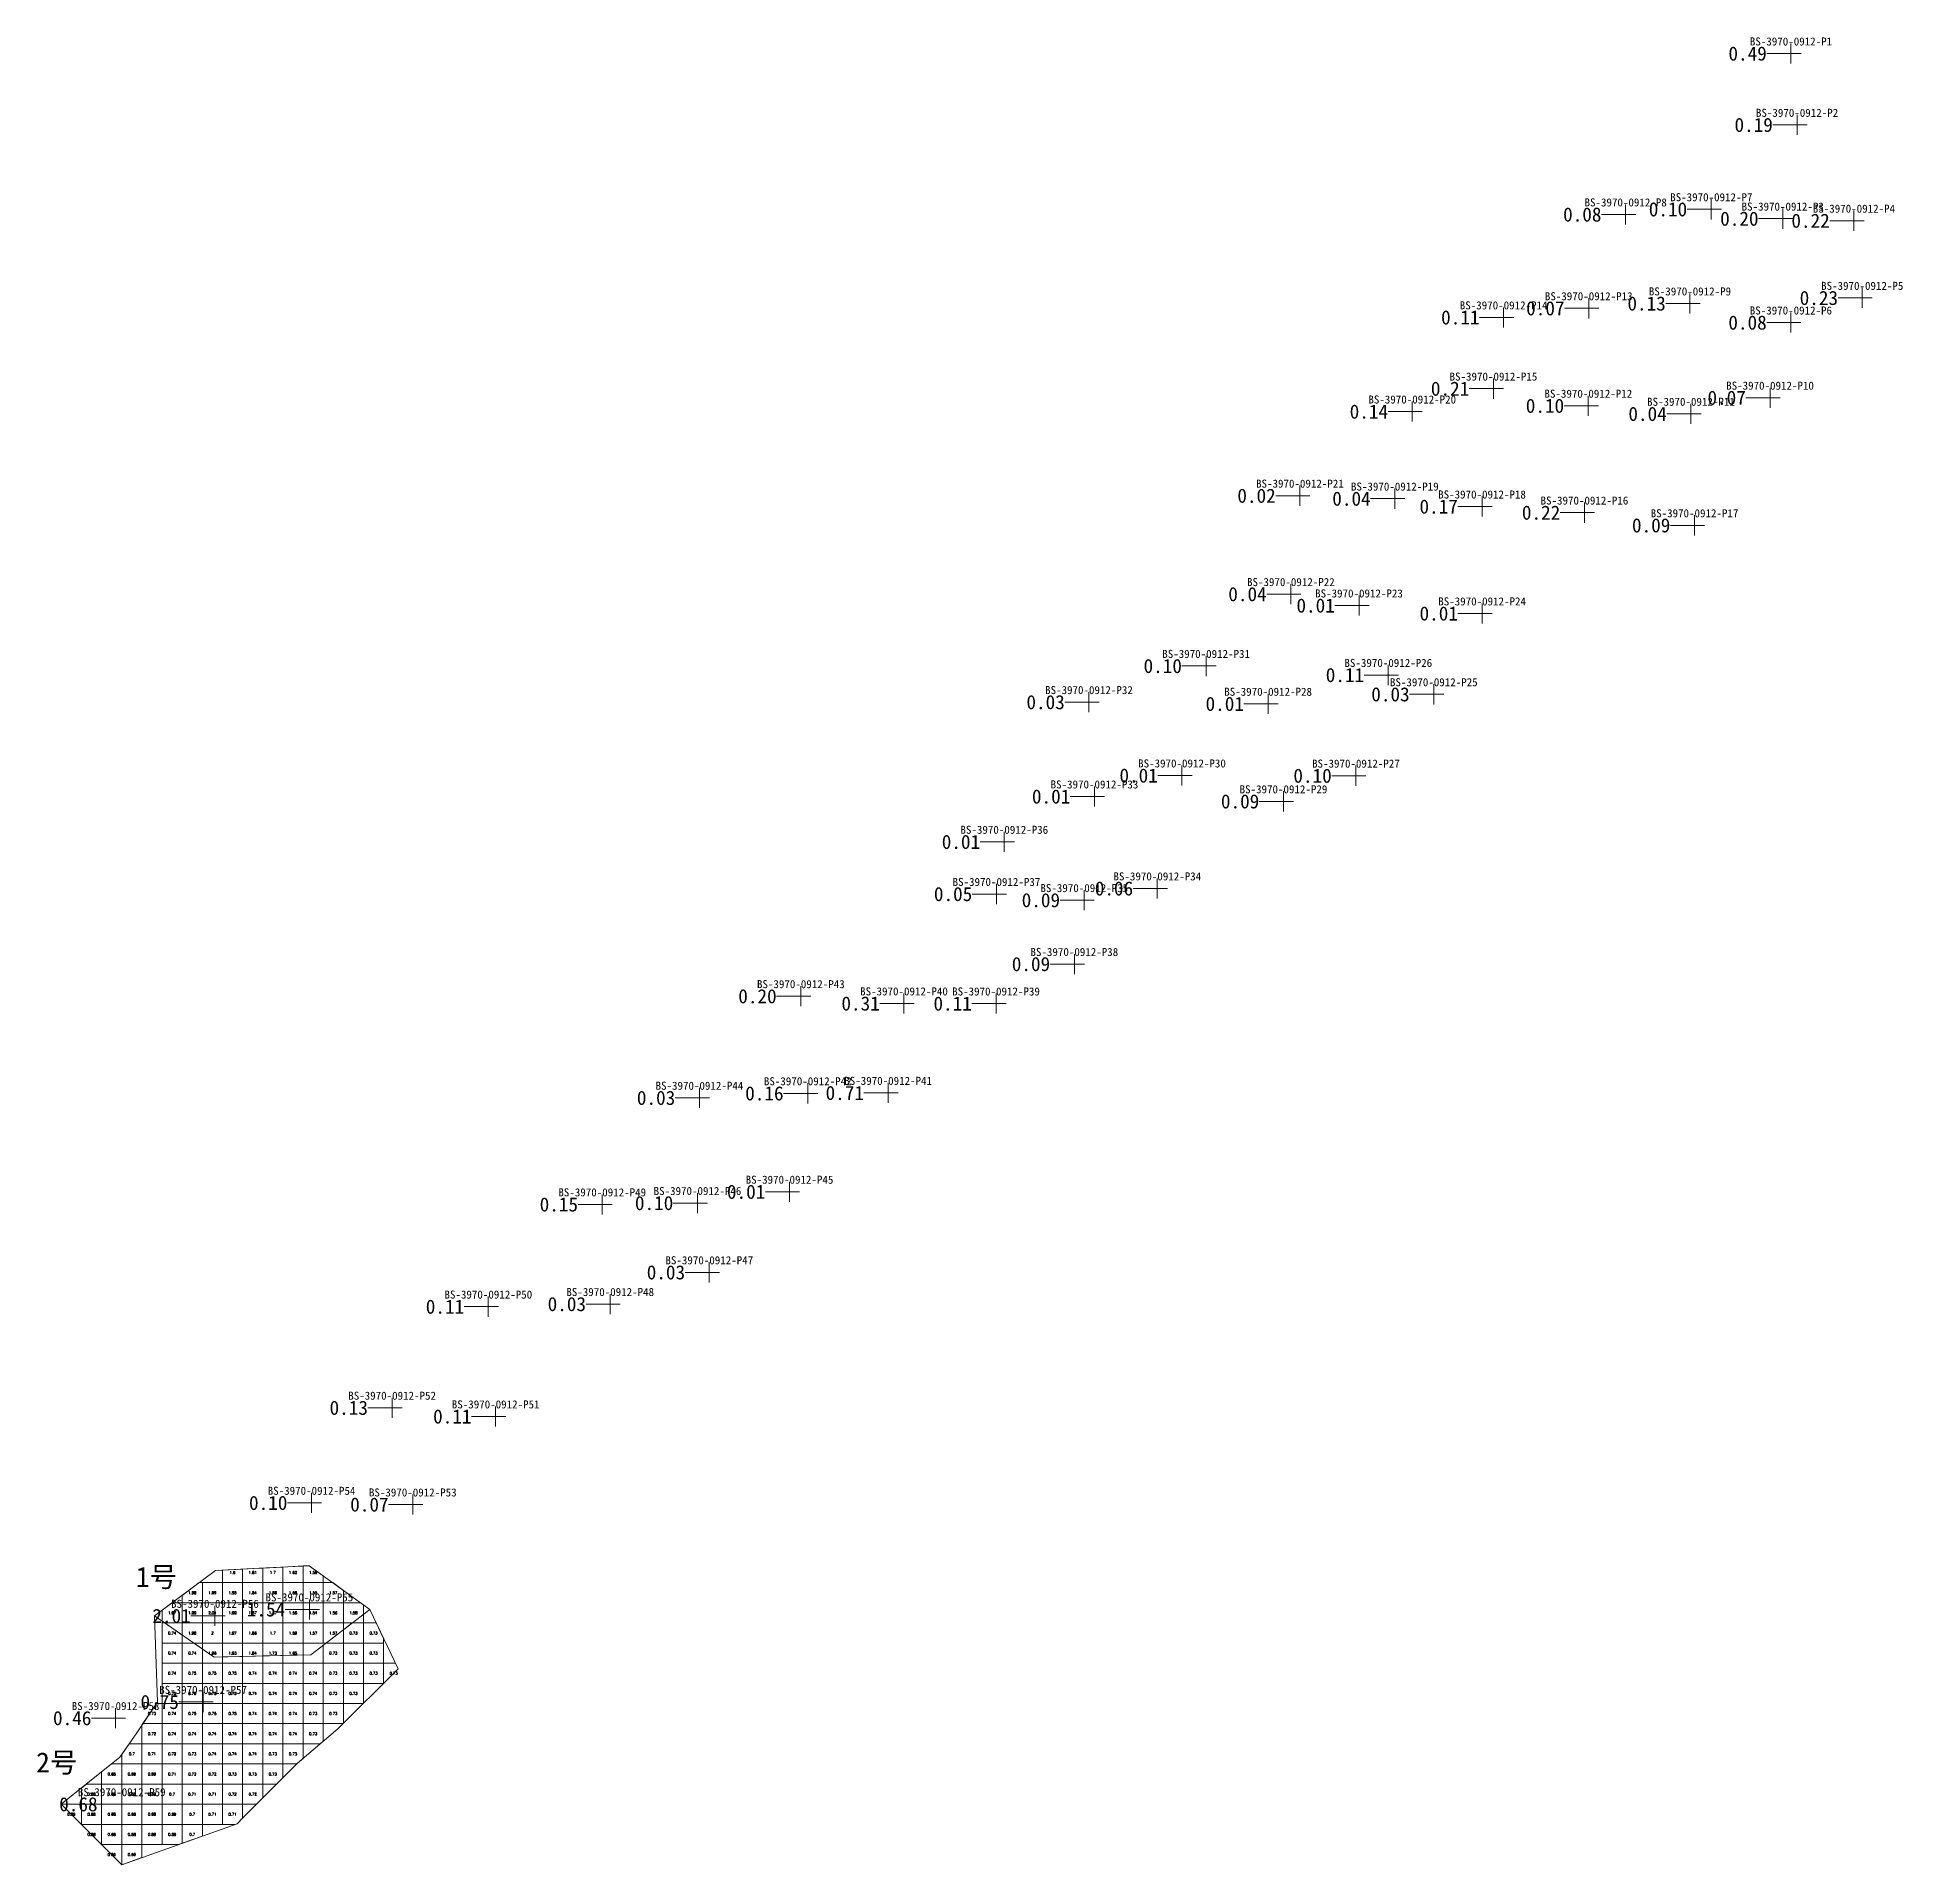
# Model space of a CAD drawing. Header units: inches. Extents: x 469921.8 to 470014.4, y 4349733.1 to 4349823.9.
import ezdxf
from ezdxf.enums import TextEntityAlignment as Align

# ---------------------------------------------------------------- set-up
doc = ezdxf.new("R2010")
doc.units = ezdxf.units.IN
doc.header["$MEASUREMENT"] = 0
for name, color, linetype, lineweight in [('0.500-1.000', 7, 'Continuous', 0), ('1.500-3.000', 7, 'Continuous', 0), ('孔口文字', 7, 'Continuous', 0), ('点', 7, 'Continuous', 0), ('爆区方格网', 7, 'Continuous', 0), ('线条', 7, 'Continuous', 0), ('钻孔', 7, 'Continuous', 0)]:
    doc.layers.add(name, color=color, linetype=linetype, lineweight=lineweight)
doc.styles.add('3dmine_textStyle_1', font='txt.shx', dxfattribs={"height": 1, "bigfont": 'gbcbig.shx'})
doc.styles.add('3dmine_textStyle_2', font='宋体.ttf', dxfattribs={"height": 1})
doc.styles.add('3dmine_textStyle_3', font='simsunb.ttf', dxfattribs={"height": 1})

msp = doc.modelspace()

# ---------------------------------------------------------------- hatches: boundary and pattern name
at = {"layer": '钻孔', "linetype": 'Continuous', "lineweight": 0, "true_color": 0x808080, "extrusion": (0, 1, 0)}
for points in [[(-470009.814, 3960.099), (-470008.814, 3960.099), (-470008.814, 3968.099), (-470009.814, 3968.099)], [(-470010.115, 3959.827), (-470009.115, 3959.827), (-470009.115, 3968.827), (-470010.115, 3968.827)], [(-470005.86, 3960.343), (-470004.86, 3960.343), (-470004.86, 3969.343), (-470005.86, 3969.343)], [(-470001.608, 3960.451), (-470000.608, 3960.451), (-470000.608, 3969.451), (-470001.608, 3969.451)], [(-470009.404, 3960.321), (-470008.404, 3960.321), (-470008.404, 3969.321), (-470009.404, 3969.321)], [(-470012.938, 3960.183), (-470011.938, 3960.183), (-470011.938, 3969.183), (-470012.938, 3969.183)], [(-470004.8, 3960.217), (-470003.8, 3960.217), (-470003.8, 3970.217), (-470004.8, 3970.217)], [(-470013.35, 3959.715), (-470012.35, 3959.715), (-470012.35, 3969.715), (-470013.35, 3969.715)], [(-469995.552, 3959.604), (-469994.552, 3959.604), (-469994.552, 3970.604), (-469995.552, 3970.604)], [(-469999.774, 3960.389), (-469998.774, 3960.389), (-469998.774, 3970.389), (-469999.774, 3970.389)], [(-470009.809, 3960.155), (-470008.809, 3960.155), (-470008.809, 3970.155), (-470009.809, 3970.155)], [(-469995.045, 3959.993), (-469994.045, 3959.993), (-469994.045, 3970.993), (-469995.045, 3970.993)], [(-469991.015, 3959.626), (-469990.015, 3959.626), (-469990.015, 3971.626), (-469991.015, 3971.626)], [(-469999.755, 3959.975), (-469998.755, 3959.975), (-469998.755, 3970.975), (-469999.755, 3970.975)], [(-470004.848, 3959.918), (-470003.848, 3959.918), (-470003.848, 3970.918), (-470004.848, 3970.918)], [(-470008.774, 3959.851), (-470007.774, 3959.851), (-470007.774, 3970.851), (-470008.774, 3970.851)], [(-469985.44, 3959.863), (-469984.44, 3959.863), (-469984.44, 3971.863), (-469985.44, 3971.863)], [(-469990.151, 3959.692), (-469989.151, 3959.692), (-469989.151, 3971.692), (-469990.151, 3971.692)], [(-469994.479, 3960.493), (-469993.479, 3960.493), (-469993.479, 3971.493), (-469994.479, 3971.493)], [(-469999.562, 3960.367), (-469998.562, 3960.367), (-469998.562, 3971.367), (-469999.562, 3971.367)], [(-470005.026, 3960.131), (-470004.026, 3960.131), (-470004.026, 3971.131), (-470005.026, 3971.131)], [(-469984.991, 3960.186), (-469983.991, 3960.186), (-469983.991, 3972.186), (-469984.991, 3972.186)], [(-469988.373, 3960.109), (-469987.373, 3960.109), (-469987.373, 3972.109), (-469988.373, 3972.109)], [(-469994.483, 3959.716), (-469993.483, 3959.716), (-469993.483, 3971.716), (-469994.483, 3971.716)], [(-469980.785, 3959.604), (-469979.785, 3959.604), (-469979.785, 3972.604), (-469980.785, 3972.604)], [(-469989.827, 3959.899), (-469988.827, 3959.899), (-469988.827, 3971.899), (-469989.827, 3971.899)], [(-469992.086, 3959.692), (-469991.086, 3959.692), (-469991.086, 3971.692), (-469992.086, 3971.692)], [(-469974.97, 3960.276), (-469973.97, 3960.276), (-469973.97, 3972.276), (-469974.97, 3972.276)], [(-469983.862, 3960.087), (-469982.862, 3960.087), (-469982.862, 3972.087), (-469983.862, 3972.087)], [(-469979.587, 3960.284), (-469978.587, 3960.284), (-469978.587, 3972.284), (-469979.587, 3972.284)], [(-469988.22, 3959.917), (-469987.22, 3959.917), (-469987.22, 3971.917), (-469988.22, 3971.917)], [(-469975.244, 3959.614), (-469974.244, 3959.614), (-469974.244, 3972.614), (-469975.244, 3972.614)], [(-469984.624, 3960.222), (-469983.624, 3960.222), (-469983.624, 3972.222), (-469984.624, 3972.222)], [(-469970.768, 3959.538), (-469969.768, 3959.538), (-469969.768, 3972.538), (-469970.768, 3972.538)], [(-469970.378, 3959.548), (-469969.378, 3959.548), (-469969.378, 3972.548), (-469970.378, 3972.548)], [(-469974.736, 3959.622), (-469973.736, 3959.622), (-469973.736, 3972.622), (-469974.736, 3972.622)], [(-469978.363, 3960.289), (-469977.363, 3960.289), (-469977.363, 3972.289), (-469978.363, 3972.289)], [(-469974.244, 3960.402), (-469973.244, 3960.402), (-469973.244, 3972.402), (-469974.244, 3972.402)], [(-469960.669, 3959.651), (-469959.669, 3959.651), (-469959.669, 3972.651), (-469960.669, 3972.651)], [(-469965.788, 3959.564), (-469964.788, 3959.564), (-469964.788, 3972.564), (-469965.788, 3972.564)], [(-469970.356, 3959.614), (-469969.356, 3959.614), (-469969.356, 3972.614), (-469970.356, 3972.614)], [(-469955.636, 3960.42), (-469954.636, 3960.42), (-469954.636, 3972.42), (-469955.636, 3972.42)], [(-469961.012, 3959.847), (-469960.012, 3959.847), (-469960.012, 3972.847), (-469961.012, 3972.847)], [(-469960.107, 3960.409), (-469959.107, 3960.409), (-469959.107, 3972.409), (-469960.107, 3972.409)], [(-469950.811, 3960.275), (-469949.811, 3960.275), (-469949.811, 3972.275), (-469950.811, 3972.275)], [(-469955.539, 3960.302), (-469954.539, 3960.302), (-469954.539, 3972.302), (-469955.539, 3972.302)], [(-469956.125, 3960.334), (-469955.125, 3960.334), (-469955.125, 3972.334), (-469956.125, 3972.334)], [(-469945.158, 3959.994), (-469944.158, 3959.994), (-469944.158, 3971.994), (-469945.158, 3971.994)], [(-469951.207, 3960.082), (-469950.207, 3960.082), (-469950.207, 3972.082), (-469951.207, 3972.082)], [(-469940.383, 3960.171), (-469939.383, 3960.171), (-469939.383, 3972.171), (-469940.383, 3972.171)], [(-469945.522, 3959.911), (-469944.522, 3959.911), (-469944.522, 3971.911), (-469945.522, 3971.911)], [(-469936.385, 3960.132), (-469935.385, 3960.132), (-469935.385, 3972.132), (-469936.385, 3972.132)], [(-469941.408, 3960.021), (-469940.408, 3960.021), (-469940.408, 3972.021), (-469941.408, 3972.021)], [(-469926.656, 3959.888), (-469925.656, 3959.888), (-469925.656, 3971.888), (-469926.656, 3971.888)]]:
    msp.add_hatch(color=8, dxfattribs=at).paths.add_polyline_path(points, flags=0)
at = {"layer": '钻孔', "linetype": 'Continuous', "lineweight": 0, "true_color": 0x00ffff, "extrusion": (0, 1, 0)}
for points in [[(-469965.003, 3959.657), (-469964.003, 3959.657), (-469964.003, 3972.657), (-469965.003, 3972.657)], [(-469931, 3959.611), (-469930, 3959.611), (-469930, 3971.611), (-469931, 3971.611)], [(-469926.962, 3959.754), (-469925.962, 3959.754), (-469925.962, 3971.754), (-469926.962, 3971.754)]]:
    msp.add_hatch(color=4, dxfattribs=at).paths.add_polyline_path(points, flags=0)
at = {"layer": '钻孔', "linetype": 'Continuous', "lineweight": 0, "true_color": 0xff0000, "extrusion": (0, 1, 0)}
for points in [[(-469936.275, 3960.099), (-469935.275, 3960.099), (-469935.275, 3972.099), (-469936.275, 3972.099)], [(-469931.588, 3959.98), (-469930.588, 3959.98), (-469930.588, 3971.98), (-469931.588, 3971.98)]]:
    msp.add_hatch(color=1, dxfattribs=at).paths.add_polyline_path(points, flags=0)

# ---------------------------------------------------------------- linework, layer by layer
at = {"layer": '0.500-1.000', "color": 4, "linetype": 'Continuous', "lineweight": 0, "true_color": 0x00ffff}
msp.add_lwpolyline([(469939.684, 4349742.861), (469936.684, 4349739.891), (469934.683, 4349738.179), (469931.996, 4349735.492), (469931.684, 4349735.18), (469925.962, 4349733.145), (469922.962, 4349736.145), (469925.874, 4349738.479), (469926.705, 4349739.699), (469927.738, 4349741.214), (469927.588, 4349745.496), (469930.554, 4349743.449), (469935.352, 4349743.564), (469938.275, 4349745.818), (469939.684, 4349742.861)], dxfattribs=at)
at = {"layer": '1.500-3.000', "color": 1, "linetype": 'Continuous', "lineweight": 0, "true_color": 0xff0000}
msp.add_lwpolyline([(469938.275, 4349745.818), (469935.352, 4349743.564), (469933.079, 4349743.51), (469930.554, 4349743.449), (469927.588, 4349745.496), (469930.619, 4349747.744), (469932.78, 4349747.858), (469935.26, 4349747.989), (469938.275, 4349745.818)], dxfattribs=at)
at = {"layer": '点', "color": 138, "linetype": 'Continuous', "lineweight": 0, "true_color": 0x004c4c}
for points, elevation in [([(470009.314, 4349823.057), (470008.314, 4349823.057)], 3968.099), ([(470008.814, 4349822.557), (470008.814, 4349823.557)], 3968.099), ([(470009.115, 4349819.015), (470009.115, 4349820.015)], 3968.827), ([(470009.615, 4349819.515), (470008.615, 4349819.515)], 3968.827), ([(470000.608, 4349814.567), (470000.608, 4349815.567)], 3969.451), ([(470005.36, 4349815.325), (470004.36, 4349815.325)], 3969.343), ([(470004.86, 4349814.825), (470004.86, 4349815.825)], 3969.343), ([(470008.404, 4349814.36), (470008.404, 4349815.36)], 3969.321), ([(470011.938, 4349814.257), (470011.938, 4349815.257)], 3969.183), ([(470001.108, 4349815.067), (470000.108, 4349815.067)], 3969.451), ([(470008.904, 4349814.86), (470007.904, 4349814.86)], 3969.321), ([(470012.438, 4349814.757), (470011.438, 4349814.757)], 3969.183), ([(469998.774, 4349809.91), (469998.774, 4349810.91)], 3970.389), ([(470004.3, 4349810.649), (470003.3, 4349810.649)], 3970.217), ([(470003.8, 4349810.149), (470003.8, 4349811.149)], 3970.217), ([(470012.85, 4349810.925), (470011.85, 4349810.925)], 3969.715), ([(470012.35, 4349810.425), (470012.35, 4349811.425)], 3969.715), ([(469995.052, 4349809.957), (469994.052, 4349809.957)], 3970.604), ([(469994.552, 4349809.457), (469994.552, 4349810.457)], 3970.604), ([(469999.274, 4349810.41), (469998.274, 4349810.41)], 3970.389), ([(470009.309, 4349809.702), (470008.309, 4349809.702)], 3970.155), ([(470008.809, 4349809.202), (470008.809, 4349810.202)], 3970.155), ([(469994.045, 4349805.921), (469994.045, 4349806.921)], 3970.993), ([(469994.545, 4349806.421), (469993.545, 4349806.421)], 3970.993), ([(469998.755, 4349805.071), (469998.755, 4349806.071)], 3970.975), ([(470007.774, 4349805.47), (470007.774, 4349806.47)], 3970.851), ([(469990.515, 4349805.283), (469989.515, 4349805.283)], 3971.626), ([(469990.015, 4349804.783), (469990.015, 4349805.783)], 3971.626), ([(469999.255, 4349805.571), (469998.255, 4349805.571)], 3970.975), ([(470004.348, 4349805.17), (470003.348, 4349805.17)], 3970.918), ([(470003.848, 4349804.67), (470003.848, 4349805.67)], 3970.918), ([(470008.274, 4349805.97), (470007.274, 4349805.97)], 3970.851), ([(469984.44, 4349800.606), (469984.44, 4349801.606)], 3971.863), ([(469989.151, 4349800.46), (469989.151, 4349801.46)], 3971.692), ([(469984.94, 4349801.106), (469983.94, 4349801.106)], 3971.863), ([(469989.651, 4349800.96), (469988.651, 4349800.96)], 3971.692), ([(469993.979, 4349800.567), (469992.979, 4349800.567)], 3971.493), ([(469993.479, 4349800.067), (469993.479, 4349801.067)], 3971.493), ([(469998.562, 4349799.767), (469998.562, 4349800.767)], 3971.367), ([(469999.062, 4349800.267), (469998.062, 4349800.267)], 3971.367), ([(470004.526, 4349799.635), (470003.526, 4349799.635)], 3971.131), ([(470004.026, 4349799.135), (470004.026, 4349800.135)], 3971.131), ([(469984.491, 4349796.22), (469983.491, 4349796.22)], 3972.186), ([(469983.991, 4349795.72), (469983.991, 4349796.72)], 3972.186), ([(469987.373, 4349795.155), (469987.373, 4349796.155)], 3972.109), ([(469987.873, 4349795.655), (469986.873, 4349795.655)], 3972.109), ([(469993.983, 4349795.26), (469992.983, 4349795.26)], 3971.716), ([(469993.483, 4349794.76), (469993.483, 4349795.76)], 3971.716), ([(469979.785, 4349792.153), (469979.785, 4349793.153)], 3972.604), ([(469980.285, 4349792.653), (469979.285, 4349792.653)], 3972.604), ([(469989.327, 4349792.205), (469988.327, 4349792.205)], 3971.899), ([(469988.827, 4349791.705), (469988.827, 4349792.705)], 3971.899), ([(469973.97, 4349790.358), (469973.97, 4349791.358)], 3972.276), ([(469982.862, 4349790.274), (469982.862, 4349791.274)], 3972.087), ([(469991.586, 4349791.247), (469990.586, 4349791.247)], 3971.692), ([(469991.086, 4349790.747), (469991.086, 4349791.747)], 3971.692), ([(469974.47, 4349790.858), (469973.47, 4349790.858)], 3972.276), ([(469983.362, 4349790.774), (469982.362, 4349790.774)], 3972.087), ([(469978.587, 4349786.716), (469978.587, 4349787.716)], 3972.284), ([(469987.22, 4349786.707), (469987.22, 4349787.707)], 3971.917), ([(469974.244, 4349785.673), (469974.244, 4349786.673)], 3972.614), ([(469979.087, 4349787.216), (469978.087, 4349787.216)], 3972.284), ([(469987.72, 4349787.207), (469986.72, 4349787.207)], 3971.917), ([(469974.744, 4349786.173), (469973.744, 4349786.173)], 3972.614), ([(469984.124, 4349785.932), (469983.124, 4349785.932)], 3972.222), ([(469983.624, 4349785.432), (469983.624, 4349786.432)], 3972.222), ([(469970.268, 4349783.922), (469969.268, 4349783.922)], 3972.538), ([(469969.768, 4349783.422), (469969.768, 4349784.422)], 3972.538), ([(469977.363, 4349781.11), (469977.363, 4349782.11)], 3972.289), ([(469969.878, 4349781.332), (469968.878, 4349781.332)], 3972.548), ([(469969.378, 4349780.832), (469969.378, 4349781.832)], 3972.548), ([(469974.236, 4349781.028), (469973.236, 4349781.028)], 3972.622), ([(469973.736, 4349780.528), (469973.736, 4349781.528)], 3972.622), ([(469977.863, 4349781.61), (469976.863, 4349781.61)], 3972.289), ([(469973.244, 4349777.355), (469973.244, 4349778.355)], 3972.402), ([(469973.744, 4349777.855), (469972.744, 4349777.855)], 3972.402), ([(469959.669, 4349775.759), (469959.669, 4349776.759)], 3972.651), ([(469964.788, 4349775.399), (469964.788, 4349776.399)], 3972.564), ([(469969.356, 4349775.395), (469969.356, 4349776.395)], 3972.614), ([(469960.169, 4349776.259), (469959.169, 4349776.259)], 3972.651), ([(469965.288, 4349775.899), (469964.288, 4349775.899)], 3972.564), ([(469969.856, 4349775.895), (469968.856, 4349775.895)], 3972.614), ([(469960.012, 4349770.938), (469960.012, 4349771.938)], 3972.847), ([(469964.003, 4349770.959), (469964.003, 4349771.959)], 3972.657), ([(469955.136, 4349771.215), (469954.136, 4349771.215)], 3972.42), ([(469954.636, 4349770.715), (469954.636, 4349771.715)], 3972.42), ([(469960.512, 4349771.438), (469959.512, 4349771.438)], 3972.847), ([(469964.503, 4349771.459), (469963.503, 4349771.459)], 3972.657), ([(469949.811, 4349765.423), (469949.811, 4349766.423)], 3972.275), ([(469954.539, 4349765.49), (469954.539, 4349766.49)], 3972.302), ([(469959.607, 4349766.551), (469958.607, 4349766.551)], 3972.409), ([(469959.107, 4349766.051), (469959.107, 4349767.051)], 3972.409), ([(469950.311, 4349765.923), (469949.311, 4349765.923)], 3972.275), ([(469955.039, 4349765.99), (469954.039, 4349765.99)], 3972.302), ([(469955.625, 4349762.551), (469954.625, 4349762.551)], 3972.334), ([(469955.125, 4349762.051), (469955.125, 4349763.051)], 3972.334), ([(469944.658, 4349760.848), (469943.658, 4349760.848)], 3971.994), ([(469944.158, 4349760.348), (469944.158, 4349761.348)], 3971.994), ([(469950.707, 4349760.976), (469949.707, 4349760.976)], 3972.082), ([(469950.207, 4349760.476), (469950.207, 4349761.476)], 3972.082), ([(469939.383, 4349755.328), (469939.383, 4349756.328)], 3972.171), ([(469939.883, 4349755.828), (469938.883, 4349755.828)], 3972.171), ([(469945.022, 4349755.397), (469944.022, 4349755.397)], 3971.911), ([(469944.522, 4349754.897), (469944.522, 4349755.897)], 3971.911), ([(469935.385, 4349750.607), (469935.385, 4349751.607)], 3972.132), ([(469940.408, 4349750.525), (469940.408, 4349751.525)], 3972.021), ([(469935.885, 4349751.107), (469934.885, 4349751.107)], 3972.132), ([(469940.908, 4349751.025), (469939.908, 4349751.025)], 3972.021), ([(469930.588, 4349744.996), (469930.588, 4349745.996)], 3971.98), ([(469935.775, 4349745.818), (469934.775, 4349745.818)], 3972.099), ([(469935.275, 4349745.318), (469935.275, 4349746.318)], 3972.099), ([(469931.088, 4349745.496), (469930.088, 4349745.496)], 3971.98), ([(469930.5, 4349741.223), (469929.5, 4349741.223)], 3971.611), ([(469930, 4349740.723), (469930, 4349741.723)], 3971.611), ([(469926.156, 4349740.422), (469925.156, 4349740.422)], 3971.888), ([(469925.656, 4349739.922), (469925.656, 4349740.922)], 3971.888), ([(469925.962, 4349735.645), (469925.962, 4349736.645)], 3971.754), ([(469926.462, 4349736.145), (469925.462, 4349736.145)], 3971.754)]:
    msp.add_lwpolyline(points, dxfattribs=dict(at, elevation=elevation))
at = {"layer": '爆区方格网', "color": 1, "linetype": 'Continuous', "lineweight": 0, "true_color": 0xff0000, "elevation": 3971.98}
for points in [[(469931.963, 4349747.146), (469930.963, 4349747.146), (469930.963, 4349747.762), (469931.963, 4349747.815), (469931.963, 4349747.146)], [(469932.963, 4349747.146), (469931.963, 4349747.146), (469931.963, 4349747.815), (469932.78, 4349747.858), (469932.963, 4349747.868), (469932.963, 4349747.146)], [(469933.963, 4349747.146), (469932.963, 4349747.146), (469932.963, 4349747.868), (469933.963, 4349747.921), (469933.963, 4349747.146)], [(469934.963, 4349747.146), (469933.963, 4349747.146), (469933.963, 4349747.921), (469934.963, 4349747.974), (469934.963, 4349747.146)], [(469935.963, 4349747.483), (469935.963, 4349747.146), (469934.963, 4349747.146), (469934.963, 4349747.974), (469935.26, 4349747.989), (469935.963, 4349747.483)], [(469929.963, 4349746.146), (469928.963, 4349746.146), (469928.963, 4349746.516), (469929.812, 4349747.146), (469929.963, 4349747.146), (469929.963, 4349746.146)], [(469930.963, 4349746.146), (469929.963, 4349746.146), (469929.963, 4349747.146), (469930.963, 4349747.146), (469930.963, 4349746.146)], [(469931.963, 4349746.146), (469930.963, 4349746.146), (469930.963, 4349747.146), (469931.963, 4349747.146), (469931.963, 4349746.146)], [(469932.963, 4349746.146), (469931.963, 4349746.146), (469931.963, 4349747.146), (469932.963, 4349747.146), (469932.963, 4349746.146)], [(469933.963, 4349746.146), (469932.963, 4349746.146), (469932.963, 4349747.146), (469933.963, 4349747.146), (469933.963, 4349746.146)], [(469934.963, 4349746.146), (469933.963, 4349746.146), (469933.963, 4349747.146), (469934.963, 4349747.146), (469934.963, 4349746.146)], [(469935.963, 4349746.146), (469934.963, 4349746.146), (469934.963, 4349747.146), (469935.963, 4349747.146), (469935.963, 4349746.146)], [(469936.963, 4349746.763), (469936.963, 4349746.146), (469935.963, 4349746.146), (469935.963, 4349747.146), (469936.432, 4349747.146), (469936.963, 4349746.763)], [(469928.963, 4349745.146), (469927.963, 4349745.146), (469927.963, 4349745.774), (469928.464, 4349746.146), (469928.963, 4349746.146), (469928.963, 4349745.146)], [(469929.963, 4349745.146), (469928.963, 4349745.146), (469928.963, 4349746.146), (469929.963, 4349746.146), (469929.963, 4349745.146)], [(469930.963, 4349745.146), (469929.963, 4349745.146), (469929.963, 4349746.146), (469930.963, 4349746.146), (469930.963, 4349745.146)], [(469931.963, 4349745.146), (469930.963, 4349745.146), (469930.963, 4349746.146), (469931.963, 4349746.146), (469931.963, 4349745.146)], [(469932.963, 4349745.146), (469931.963, 4349745.146), (469931.963, 4349746.146), (469932.963, 4349746.146), (469932.963, 4349745.146)], [(469933.963, 4349745.146), (469932.963, 4349745.146), (469932.963, 4349746.146), (469933.963, 4349746.146), (469933.963, 4349745.146)], [(469934.963, 4349745.146), (469933.963, 4349745.146), (469933.963, 4349746.146), (469934.963, 4349746.146), (469934.963, 4349745.146)], [(469935.963, 4349745.146), (469934.963, 4349745.146), (469934.963, 4349746.146), (469935.963, 4349746.146), (469935.963, 4349745.146)], [(469936.963, 4349745.146), (469935.963, 4349745.146), (469935.963, 4349746.146), (469936.963, 4349746.146), (469936.963, 4349745.146)], [(469937.963, 4349746.043), (469937.963, 4349745.146), (469936.963, 4349745.146), (469936.963, 4349746.146), (469937.821, 4349746.146), (469937.963, 4349746.043)], [(469929.963, 4349744.146), (469928.963, 4349744.146), (469928.963, 4349745.146), (469929.963, 4349745.146), (469929.963, 4349744.146)], [(469930.963, 4349744.146), (469929.963, 4349744.146), (469929.963, 4349745.146), (469930.963, 4349745.146), (469930.963, 4349744.146)], [(469931.963, 4349744.146), (469930.963, 4349744.146), (469930.963, 4349745.146), (469931.963, 4349745.146), (469931.963, 4349744.146)], [(469932.963, 4349744.146), (469931.963, 4349744.146), (469931.963, 4349745.146), (469932.963, 4349745.146), (469932.963, 4349744.146)], [(469933.963, 4349744.146), (469932.963, 4349744.146), (469932.963, 4349745.146), (469933.963, 4349745.146), (469933.963, 4349744.146)], [(469934.963, 4349744.146), (469933.963, 4349744.146), (469933.963, 4349745.146), (469934.963, 4349745.146), (469934.963, 4349744.146)], [(469935.963, 4349744.146), (469934.963, 4349744.146), (469934.963, 4349745.146), (469935.963, 4349745.146), (469935.963, 4349744.146)], [(469936.963, 4349744.146), (469935.963, 4349744.146), (469935.963, 4349745.146), (469936.963, 4349745.146), (469936.963, 4349744.146)], [(469930.963, 4349743.459), (469930.554, 4349743.449), (469930.466, 4349743.51), (469930.466, 4349743.51), (469930.554, 4349743.449), (469930.554, 4349743.449), (469930.554, 4349743.449), (469930.963, 4349743.459), (469930.963, 4349743.146), (469929.963, 4349743.146), (469929.963, 4349744.146), (469930.963, 4349744.146), (469930.963, 4349743.459)], [(469931.963, 4349743.483), (469930.963, 4349743.459), (469930.963, 4349744.146), (469931.963, 4349744.146), (469931.963, 4349743.483)], [(469932.963, 4349743.507), (469931.963, 4349743.483), (469931.963, 4349744.146), (469932.963, 4349744.146), (469932.963, 4349743.507)], [(469933.963, 4349743.531), (469933.079, 4349743.51), (469932.963, 4349743.507), (469932.963, 4349744.146), (469933.963, 4349744.146), (469933.963, 4349743.531)], [(469934.963, 4349743.555), (469933.963, 4349743.531), (469933.963, 4349744.146), (469934.963, 4349744.146), (469934.963, 4349743.555)], [(469931.963, 4349743.146), (469930.963, 4349743.146), (469930.963, 4349743.459), (469931.963, 4349743.483), (469931.963, 4349743.146)], [(469932.963, 4349743.146), (469931.963, 4349743.146), (469931.963, 4349743.483), (469932.963, 4349743.507), (469932.963, 4349743.146)], [(469933.963, 4349743.146), (469932.963, 4349743.146), (469932.963, 4349743.507), (469933.963, 4349743.531), (469933.963, 4349743.146)], [(469934.963, 4349743.146), (469933.963, 4349743.146), (469933.963, 4349743.531), (469934.963, 4349743.555), (469934.963, 4349743.146)]]:
    msp.add_lwpolyline(points, dxfattribs=at)
at = {"layer": '爆区方格网', "color": 4, "linetype": 'Continuous', "lineweight": 0, "true_color": 0x00ffff, "elevation": 3971.754}
for points in [[(469928.963, 4349744.547), (469928.963, 4349744.146), (469927.963, 4349744.146), (469927.963, 4349745.146), (469928.096, 4349745.146), (469928.963, 4349744.547)], [(469937.963, 4349744.146), (469936.963, 4349744.146), (469936.963, 4349744.807), (469937.403, 4349745.146), (469937.963, 4349745.146), (469937.963, 4349744.146)], [(469938.963, 4349744.374), (469938.963, 4349744.146), (469937.963, 4349744.146), (469937.963, 4349745.146), (469938.596, 4349745.146), (469938.963, 4349744.374)], [(469928.963, 4349743.146), (469927.963, 4349743.146), (469927.963, 4349744.146), (469928.963, 4349744.146), (469928.963, 4349743.146)], [(469929.963, 4349743.857), (469929.963, 4349743.146), (469928.963, 4349743.146), (469928.963, 4349744.146), (469929.545, 4349744.146), (469929.963, 4349743.857)], [(469936.963, 4349743.146), (469935.963, 4349743.146), (469935.963, 4349744.036), (469936.105, 4349744.146), (469936.963, 4349744.146), (469936.963, 4349743.146)], [(469937.963, 4349743.146), (469936.963, 4349743.146), (469936.963, 4349744.146), (469937.963, 4349744.146), (469937.963, 4349743.146)], [(469938.963, 4349743.146), (469937.963, 4349743.146), (469937.963, 4349744.146), (469938.963, 4349744.146), (469938.963, 4349743.146)], [(469928.963, 4349742.146), (469927.963, 4349742.146), (469927.963, 4349743.146), (469928.963, 4349743.146), (469928.963, 4349742.146)], [(469929.963, 4349742.146), (469928.963, 4349742.146), (469928.963, 4349743.146), (469929.963, 4349743.146), (469929.963, 4349742.146)], [(469930.963, 4349742.146), (469929.963, 4349742.146), (469929.963, 4349743.146), (469930.963, 4349743.146), (469930.963, 4349742.146)], [(469931.963, 4349742.146), (469930.963, 4349742.146), (469930.963, 4349743.146), (469931.963, 4349743.146), (469931.963, 4349742.146)], [(469932.963, 4349742.146), (469931.963, 4349742.146), (469931.963, 4349743.146), (469932.963, 4349743.146), (469932.963, 4349742.146)], [(469933.963, 4349742.146), (469932.963, 4349742.146), (469932.963, 4349743.146), (469933.963, 4349743.146), (469933.963, 4349742.146)], [(469934.963, 4349742.146), (469933.963, 4349742.146), (469933.963, 4349743.146), (469934.963, 4349743.146), (469934.963, 4349742.146)], [(469935.963, 4349742.146), (469934.963, 4349742.146), (469934.963, 4349743.146), (469935.963, 4349743.146), (469935.963, 4349742.146)], [(469936.963, 4349742.146), (469935.963, 4349742.146), (469935.963, 4349743.146), (469936.963, 4349743.146), (469936.963, 4349742.146)], [(469937.963, 4349742.146), (469936.963, 4349742.146), (469936.963, 4349743.146), (469937.963, 4349743.146), (469937.963, 4349742.146)], [(469938.963, 4349742.147), (469938.961, 4349742.146), (469937.963, 4349742.146), (469937.963, 4349743.146), (469938.963, 4349743.146), (469938.963, 4349742.147)], [(469939.684, 4349742.861), (469938.963, 4349742.147), (469938.963, 4349743.146), (469939.548, 4349743.146), (469939.684, 4349742.861)], [(469928.963, 4349741.146), (469927.963, 4349741.146), (469927.963, 4349742.146), (469928.963, 4349742.146), (469928.963, 4349741.146)], [(469929.963, 4349741.146), (469928.963, 4349741.146), (469928.963, 4349742.146), (469929.963, 4349742.146), (469929.963, 4349741.146)], [(469930.963, 4349741.146), (469929.963, 4349741.146), (469929.963, 4349742.146), (469930.963, 4349742.146), (469930.963, 4349741.146)], [(469931.963, 4349741.146), (469930.963, 4349741.146), (469930.963, 4349742.146), (469931.963, 4349742.146), (469931.963, 4349741.146)], [(469932.963, 4349741.146), (469931.963, 4349741.146), (469931.963, 4349742.146), (469932.963, 4349742.146), (469932.963, 4349741.146)], [(469933.963, 4349741.146), (469932.963, 4349741.146), (469932.963, 4349742.146), (469933.963, 4349742.146), (469933.963, 4349741.146)], [(469934.963, 4349741.146), (469933.963, 4349741.146), (469933.963, 4349742.146), (469934.963, 4349742.146), (469934.963, 4349741.146)], [(469935.963, 4349741.146), (469934.963, 4349741.146), (469934.963, 4349742.146), (469935.963, 4349742.146), (469935.963, 4349741.146)], [(469936.963, 4349741.146), (469935.963, 4349741.146), (469935.963, 4349742.146), (469936.963, 4349742.146), (469936.963, 4349741.146)], [(469937.963, 4349741.157), (469937.951, 4349741.146), (469936.963, 4349741.146), (469936.963, 4349742.146), (469937.963, 4349742.146), (469937.963, 4349741.157)], [(469927.963, 4349740.146), (469927.01, 4349740.146), (469927.692, 4349741.146), (469927.963, 4349741.146), (469927.963, 4349740.146)], [(469928.963, 4349740.146), (469927.963, 4349740.146), (469927.963, 4349741.146), (469928.963, 4349741.146), (469928.963, 4349740.146)], [(469929.963, 4349740.146), (469928.963, 4349740.146), (469928.963, 4349741.146), (469929.963, 4349741.146), (469929.963, 4349740.146)], [(469930.963, 4349740.146), (469929.963, 4349740.146), (469929.963, 4349741.146), (469930.963, 4349741.146), (469930.963, 4349740.146)], [(469931.963, 4349740.146), (469930.963, 4349740.146), (469930.963, 4349741.146), (469931.963, 4349741.146), (469931.963, 4349740.146)], [(469932.963, 4349740.146), (469931.963, 4349740.146), (469931.963, 4349741.146), (469932.963, 4349741.146), (469932.963, 4349740.146)], [(469933.963, 4349740.146), (469932.963, 4349740.146), (469932.963, 4349741.146), (469933.963, 4349741.146), (469933.963, 4349740.146)], [(469934.963, 4349740.146), (469933.963, 4349740.146), (469933.963, 4349741.146), (469934.963, 4349741.146), (469934.963, 4349740.146)], [(469935.963, 4349740.146), (469934.963, 4349740.146), (469934.963, 4349741.146), (469935.963, 4349741.146), (469935.963, 4349740.146)], [(469936.963, 4349740.167), (469936.941, 4349740.146), (469935.963, 4349740.146), (469935.963, 4349741.146), (469936.963, 4349741.146), (469936.963, 4349740.167)], [(469927.963, 4349739.146), (469926.963, 4349739.146), (469926.963, 4349740.077), (469927.01, 4349740.146), (469927.963, 4349740.146), (469927.963, 4349739.146)], [(469928.963, 4349739.146), (469927.963, 4349739.146), (469927.963, 4349740.146), (469928.963, 4349740.146), (469928.963, 4349739.146)], [(469929.963, 4349739.146), (469928.963, 4349739.146), (469928.963, 4349740.146), (469929.963, 4349740.146), (469929.963, 4349739.146)], [(469930.963, 4349739.146), (469929.963, 4349739.146), (469929.963, 4349740.146), (469930.963, 4349740.146), (469930.963, 4349739.146)], [(469931.963, 4349739.146), (469930.963, 4349739.146), (469930.963, 4349740.146), (469931.963, 4349740.146), (469931.963, 4349739.146)], [(469932.963, 4349739.146), (469931.963, 4349739.146), (469931.963, 4349740.146), (469932.963, 4349740.146), (469932.963, 4349739.146)], [(469933.963, 4349739.146), (469932.963, 4349739.146), (469932.963, 4349740.146), (469933.963, 4349740.146), (469933.963, 4349739.146)], [(469934.963, 4349739.146), (469933.963, 4349739.146), (469933.963, 4349740.146), (469934.963, 4349740.146), (469934.963, 4349739.146)], [(469935.963, 4349739.274), (469935.813, 4349739.146), (469934.963, 4349739.146), (469934.963, 4349740.146), (469935.963, 4349740.146), (469935.963, 4349739.274)], [(469926.963, 4349738.146), (469925.963, 4349738.146), (469925.963, 4349738.61), (469926.328, 4349739.146), (469926.963, 4349739.146), (469926.963, 4349738.146)], [(469927.963, 4349738.146), (469926.963, 4349738.146), (469926.963, 4349739.146), (469927.963, 4349739.146), (469927.963, 4349738.146)], [(469928.963, 4349738.146), (469927.963, 4349738.146), (469927.963, 4349739.146), (469928.963, 4349739.146), (469928.963, 4349738.146)], [(469929.963, 4349738.146), (469928.963, 4349738.146), (469928.963, 4349739.146), (469929.963, 4349739.146), (469929.963, 4349738.146)], [(469930.963, 4349738.146), (469929.963, 4349738.146), (469929.963, 4349739.146), (469930.963, 4349739.146), (469930.963, 4349738.146)], [(469931.963, 4349738.146), (469930.963, 4349738.146), (469930.963, 4349739.146), (469931.963, 4349739.146), (469931.963, 4349738.146)], [(469932.963, 4349738.146), (469931.963, 4349738.146), (469931.963, 4349739.146), (469932.963, 4349739.146), (469932.963, 4349738.146)], [(469933.963, 4349738.146), (469932.963, 4349738.146), (469932.963, 4349739.146), (469933.963, 4349739.146), (469933.963, 4349738.146)], [(469934.963, 4349738.419), (469934.683, 4349738.179), (469934.649, 4349738.146), (469933.963, 4349738.146), (469933.963, 4349739.146), (469934.963, 4349739.146), (469934.963, 4349738.419)], [(469925.963, 4349737.146), (469924.963, 4349737.146), (469924.963, 4349737.749), (469925.458, 4349738.146), (469925.963, 4349738.146), (469925.963, 4349737.146)], [(469926.963, 4349737.146), (469925.963, 4349737.146), (469925.963, 4349738.146), (469926.963, 4349738.146), (469926.963, 4349737.146)], [(469927.963, 4349737.146), (469926.963, 4349737.146), (469926.963, 4349738.146), (469927.963, 4349738.146), (469927.963, 4349737.146)], [(469928.963, 4349737.146), (469927.963, 4349737.146), (469927.963, 4349738.146), (469928.963, 4349738.146), (469928.963, 4349737.146)], [(469929.963, 4349737.146), (469928.963, 4349737.146), (469928.963, 4349738.146), (469929.963, 4349738.146), (469929.963, 4349737.146)], [(469930.963, 4349737.146), (469929.963, 4349737.146), (469929.963, 4349738.146), (469930.963, 4349738.146), (469930.963, 4349737.146)], [(469931.963, 4349737.146), (469930.963, 4349737.146), (469930.963, 4349738.146), (469931.963, 4349738.146), (469931.963, 4349737.146)], [(469932.963, 4349737.146), (469931.963, 4349737.146), (469931.963, 4349738.146), (469932.963, 4349738.146), (469932.963, 4349737.146)], [(469933.963, 4349737.459), (469933.649, 4349737.146), (469932.963, 4349737.146), (469932.963, 4349738.146), (469933.963, 4349738.146), (469933.963, 4349737.459)], [(469924.963, 4349736.146), (469923.963, 4349736.146), (469923.963, 4349736.947), (469924.21, 4349737.146), (469924.963, 4349737.146), (469924.963, 4349736.146)], [(469925.963, 4349736.146), (469924.963, 4349736.146), (469924.963, 4349737.146), (469925.963, 4349737.146), (469925.963, 4349736.146)], [(469926.963, 4349736.146), (469925.963, 4349736.146), (469925.963, 4349737.146), (469926.963, 4349737.146), (469926.963, 4349736.146)], [(469927.963, 4349736.146), (469926.963, 4349736.146), (469926.963, 4349737.146), (469927.963, 4349737.146), (469927.963, 4349736.146)], [(469928.963, 4349736.146), (469927.963, 4349736.146), (469927.963, 4349737.146), (469928.963, 4349737.146), (469928.963, 4349736.146)], [(469929.963, 4349736.146), (469928.963, 4349736.146), (469928.963, 4349737.146), (469929.963, 4349737.146), (469929.963, 4349736.146)], [(469930.963, 4349736.146), (469929.963, 4349736.146), (469929.963, 4349737.146), (469930.963, 4349737.146), (469930.963, 4349736.146)], [(469931.963, 4349736.146), (469930.963, 4349736.146), (469930.963, 4349737.146), (469931.963, 4349737.146), (469931.963, 4349736.146)], [(469932.963, 4349736.459), (469932.649, 4349736.146), (469931.963, 4349736.146), (469931.963, 4349737.146), (469932.963, 4349737.146), (469932.963, 4349736.459)], [(469923.963, 4349735.146), (469923.961, 4349735.146), (469922.963, 4349736.144), (469922.963, 4349736.145), (469922.963, 4349736.146), (469923.963, 4349736.146), (469923.963, 4349735.146)], [(469924.963, 4349735.146), (469923.963, 4349735.146), (469923.963, 4349736.146), (469924.963, 4349736.146), (469924.963, 4349735.146)], [(469925.963, 4349735.146), (469924.963, 4349735.146), (469924.963, 4349736.146), (469925.963, 4349736.146), (469925.963, 4349735.146)], [(469926.963, 4349735.146), (469925.963, 4349735.146), (469925.963, 4349736.146), (469926.963, 4349736.146), (469926.963, 4349735.146)], [(469927.963, 4349735.146), (469926.963, 4349735.146), (469926.963, 4349736.146), (469927.963, 4349736.146), (469927.963, 4349735.146)], [(469928.963, 4349735.146), (469927.963, 4349735.146), (469927.963, 4349736.146), (469928.963, 4349736.146), (469928.963, 4349735.146)], [(469929.963, 4349735.146), (469928.963, 4349735.146), (469928.963, 4349736.146), (469929.963, 4349736.146), (469929.963, 4349735.146)], [(469930.963, 4349735.146), (469929.963, 4349735.146), (469929.963, 4349736.146), (469930.963, 4349736.146), (469930.963, 4349735.146)], [(469931.963, 4349735.459), (469931.684, 4349735.18), (469931.588, 4349735.146), (469930.963, 4349735.146), (469930.963, 4349736.146), (469931.963, 4349736.146), (469931.963, 4349735.459)], [(469924.963, 4349734.146), (469924.961, 4349734.146), (469923.963, 4349735.144), (469923.963, 4349735.146), (469924.963, 4349735.146), (469924.963, 4349734.146)], [(469925.963, 4349734.146), (469924.963, 4349734.146), (469924.963, 4349735.146), (469925.963, 4349735.146), (469925.963, 4349734.146)], [(469926.963, 4349734.146), (469925.963, 4349734.146), (469925.963, 4349735.146), (469926.963, 4349735.146), (469926.963, 4349734.146)], [(469927.963, 4349734.146), (469926.963, 4349734.146), (469926.963, 4349735.146), (469927.963, 4349735.146), (469927.963, 4349734.146)], [(469928.963, 4349734.212), (469928.776, 4349734.146), (469927.963, 4349734.146), (469927.963, 4349735.146), (469928.963, 4349735.146), (469928.963, 4349734.212)], [(469929.963, 4349734.568), (469928.963, 4349734.212), (469928.963, 4349735.146), (469929.963, 4349735.146), (469929.963, 4349734.568)], [(469925.963, 4349733.146), (469925.961, 4349733.146), (469924.963, 4349734.144), (469924.963, 4349734.146), (469925.963, 4349734.146), (469925.963, 4349733.146)], [(469926.963, 4349733.501), (469925.965, 4349733.146), (469925.963, 4349733.146), (469925.963, 4349734.146), (469926.963, 4349734.146), (469926.963, 4349733.501)]]:
    msp.add_lwpolyline(points, dxfattribs=at)
at = {"layer": '线条', "color": 138, "linetype": 'Continuous', "lineweight": 0, "true_color": 0x004c4c}
for points, elevation in [([(470008.814, 4349823.057), (470008.814, 4349823.057), (470008.814, 4349823.057)], 3968.099), ([(470009.115, 4349819.515), (470009.115, 4349819.515), (470009.115, 4349819.515)], 3968.827), ([(470004.86, 4349815.325), (470004.86, 4349815.325), (470004.86, 4349815.325)], 3969.343), ([(470000.608, 4349815.067), (470000.608, 4349815.067), (470000.608, 4349815.067)], 3969.451), ([(470008.404, 4349814.86), (470008.404, 4349814.86), (470008.404, 4349814.86)], 3969.321), ([(470011.938, 4349814.757), (470011.938, 4349814.757), (470011.938, 4349814.757)], 3969.183), ([(470003.8, 4349810.649), (470003.8, 4349810.649), (470003.8, 4349810.649)], 3970.217), ([(470012.35, 4349810.925), (470012.35, 4349810.925), (470012.35, 4349810.925)], 3969.715), ([(469994.552, 4349809.957), (469994.552, 4349809.957), (469994.552, 4349809.957)], 3970.604), ([(469998.774, 4349810.41), (469998.774, 4349810.41), (469998.774, 4349810.41)], 3970.389), ([(470008.809, 4349809.702), (470008.809, 4349809.702), (470008.809, 4349809.702)], 3970.155), ([(469994.045, 4349806.421), (469994.045, 4349806.421), (469994.045, 4349806.421)], 3970.993), ([(469990.015, 4349805.283), (469990.015, 4349805.283), (469990.015, 4349805.283)], 3971.626), ([(469998.755, 4349805.571), (469998.755, 4349805.571), (469998.755, 4349805.571)], 3970.975), ([(470003.848, 4349805.17), (470003.848, 4349805.17), (470003.848, 4349805.17)], 3970.918), ([(470007.774, 4349805.97), (470007.774, 4349805.97), (470007.774, 4349805.97)], 3970.851), ([(469984.44, 4349801.106), (469984.44, 4349801.106), (469984.44, 4349801.106)], 3971.863), ([(469989.151, 4349800.96), (469989.151, 4349800.96), (469989.151, 4349800.96)], 3971.692), ([(469993.479, 4349800.567), (469993.479, 4349800.567), (469993.479, 4349800.567)], 3971.493), ([(469998.562, 4349800.267), (469998.562, 4349800.267), (469998.562, 4349800.267)], 3971.367), ([(470004.026, 4349799.635), (470004.026, 4349799.635), (470004.026, 4349799.635)], 3971.131), ([(469983.991, 4349796.22), (469983.991, 4349796.22), (469983.991, 4349796.22)], 3972.186), ([(469987.373, 4349795.655), (469987.373, 4349795.655), (469987.373, 4349795.655)], 3972.109), ([(469993.483, 4349795.26), (469993.483, 4349795.26), (469993.483, 4349795.26)], 3971.716), ([(469979.785, 4349792.653), (469979.785, 4349792.653), (469979.785, 4349792.653)], 3972.604), ([(469988.827, 4349792.205), (469988.827, 4349792.205), (469988.827, 4349792.205)], 3971.899), ([(469991.086, 4349791.247), (469991.086, 4349791.247), (469991.086, 4349791.247)], 3971.692), ([(469973.97, 4349790.858), (469973.97, 4349790.858), (469973.97, 4349790.858)], 3972.276), ([(469982.862, 4349790.774), (469982.862, 4349790.774), (469982.862, 4349790.774)], 3972.087), ([(469978.587, 4349787.216), (469978.587, 4349787.216), (469978.587, 4349787.216)], 3972.284), ([(469987.22, 4349787.207), (469987.22, 4349787.207), (469987.22, 4349787.207)], 3971.917), ([(469974.244, 4349786.173), (469974.244, 4349786.173), (469974.244, 4349786.173)], 3972.614), ([(469983.624, 4349785.932), (469983.624, 4349785.932), (469983.624, 4349785.932)], 3972.222), ([(469969.768, 4349783.922), (469969.768, 4349783.922), (469969.768, 4349783.922)], 3972.538), ([(469969.378, 4349781.332), (469969.378, 4349781.332), (469969.378, 4349781.332)], 3972.548), ([(469973.736, 4349781.028), (469973.736, 4349781.028), (469973.736, 4349781.028)], 3972.622), ([(469977.363, 4349781.61), (469977.363, 4349781.61), (469977.363, 4349781.61)], 3972.289), ([(469973.244, 4349777.855), (469973.244, 4349777.855), (469973.244, 4349777.855)], 3972.402), ([(469959.669, 4349776.259), (469959.669, 4349776.259), (469959.669, 4349776.259)], 3972.651), ([(469964.788, 4349775.899), (469964.788, 4349775.899), (469964.788, 4349775.899)], 3972.564), ([(469969.356, 4349775.895), (469969.356, 4349775.895), (469969.356, 4349775.895)], 3972.614), ([(469954.636, 4349771.215), (469954.636, 4349771.215), (469954.636, 4349771.215)], 3972.42), ([(469960.012, 4349771.438), (469960.012, 4349771.438), (469960.012, 4349771.438)], 3972.847), ([(469964.003, 4349771.459), (469964.003, 4349771.459), (469964.003, 4349771.459)], 3972.657), ([(469959.107, 4349766.551), (469959.107, 4349766.551), (469959.107, 4349766.551)], 3972.409), ([(469949.811, 4349765.923), (469949.811, 4349765.923), (469949.811, 4349765.923)], 3972.275), ([(469954.539, 4349765.99), (469954.539, 4349765.99), (469954.539, 4349765.99)], 3972.302), ([(469955.125, 4349762.551), (469955.125, 4349762.551), (469955.125, 4349762.551)], 3972.334), ([(469944.158, 4349760.848), (469944.158, 4349760.848), (469944.158, 4349760.848)], 3971.994), ([(469950.207, 4349760.976), (469950.207, 4349760.976), (469950.207, 4349760.976)], 3972.082), ([(469939.383, 4349755.828), (469939.383, 4349755.828), (469939.383, 4349755.828)], 3972.171), ([(469944.522, 4349755.397), (469944.522, 4349755.397), (469944.522, 4349755.397)], 3971.911), ([(469935.385, 4349751.107), (469935.385, 4349751.107), (469935.385, 4349751.107)], 3972.132), ([(469940.408, 4349751.025), (469940.408, 4349751.025), (469940.408, 4349751.025)], 3972.021), ([(469935.275, 4349745.818), (469935.275, 4349745.818), (469935.275, 4349745.818)], 3972.099), ([(469930.588, 4349745.496), (469930.588, 4349745.496), (469930.588, 4349745.496)], 3971.98), ([(469930, 4349741.223), (469930, 4349741.223), (469930, 4349741.223)], 3971.611), ([(469925.656, 4349740.422), (469925.656, 4349740.422), (469925.656, 4349740.422)], 3971.888), ([(469925.962, 4349736.145), (469925.962, 4349736.145), (469925.962, 4349736.145)], 3971.754)]:
    msp.add_lwpolyline(points, dxfattribs=dict(at, elevation=elevation))
at = {"layer": '钻孔', "color": 8, "linetype": 'Continuous', "lineweight": 0, "true_color": 0x808080}
for points, elevation in [([(470008.814, 4349823.057), (470007.614, 4349823.057)], 3968.099), ([(470008.814, 4349823.057), (470007.614, 4349823.057)], 3960.099), ([(470009.115, 4349819.515), (470007.915, 4349819.515)], 3968.827), ([(470009.115, 4349819.515), (470007.915, 4349819.515)], 3959.827), ([(470004.86, 4349815.325), (470003.66, 4349815.325)], 3969.343), ([(470004.86, 4349815.325), (470003.66, 4349815.325)], 3960.343), ([(470000.608, 4349815.067), (469999.408, 4349815.067)], 3969.451), ([(470000.608, 4349815.067), (469999.408, 4349815.067)], 3960.451), ([(470008.404, 4349814.86), (470007.204, 4349814.86)], 3969.321), ([(470008.404, 4349814.86), (470007.204, 4349814.86)], 3960.321), ([(470011.938, 4349814.757), (470010.738, 4349814.757)], 3969.183), ([(470011.938, 4349814.757), (470010.738, 4349814.757)], 3960.183), ([(470003.8, 4349810.649), (470002.6, 4349810.649)], 3970.217), ([(470003.8, 4349810.649), (470002.6, 4349810.649)], 3960.217), ([(470012.35, 4349810.925), (470011.15, 4349810.925)], 3969.715), ([(470012.35, 4349810.925), (470011.15, 4349810.925)], 3959.715), ([(469994.552, 4349809.957), (469993.352, 4349809.957)], 3970.604), ([(469994.552, 4349809.957), (469993.352, 4349809.957)], 3959.604), ([(469998.774, 4349810.41), (469997.574, 4349810.41)], 3970.389), ([(469998.774, 4349810.41), (469997.574, 4349810.41)], 3960.389), ([(470008.809, 4349809.702), (470007.609, 4349809.702)], 3970.155), ([(470008.809, 4349809.702), (470007.609, 4349809.702)], 3960.155), ([(469994.045, 4349806.421), (469992.845, 4349806.421)], 3970.993), ([(469994.045, 4349806.421), (469992.845, 4349806.421)], 3959.993), ([(469990.015, 4349805.283), (469988.815, 4349805.283)], 3971.626), ([(469990.015, 4349805.283), (469988.815, 4349805.283)], 3959.626), ([(469998.755, 4349805.571), (469997.555, 4349805.571)], 3970.975), ([(469998.755, 4349805.571), (469997.555, 4349805.571)], 3959.975), ([(470003.848, 4349805.17), (470002.648, 4349805.17)], 3970.918), ([(470003.848, 4349805.17), (470002.648, 4349805.17)], 3959.918), ([(470007.774, 4349805.97), (470006.574, 4349805.97)], 3970.851), ([(470007.774, 4349805.97), (470006.574, 4349805.97)], 3959.851), ([(469984.44, 4349801.106), (469983.24, 4349801.106)], 3971.863), ([(469984.44, 4349801.106), (469983.24, 4349801.106)], 3959.863), ([(469989.151, 4349800.96), (469987.951, 4349800.96)], 3971.692), ([(469989.151, 4349800.96), (469987.951, 4349800.96)], 3959.692), ([(469993.479, 4349800.567), (469992.279, 4349800.567)], 3971.493), ([(469993.479, 4349800.567), (469992.279, 4349800.567)], 3960.493), ([(469998.562, 4349800.267), (469997.362, 4349800.267)], 3971.367), ([(469998.562, 4349800.267), (469997.362, 4349800.267)], 3960.367), ([(470004.026, 4349799.635), (470002.826, 4349799.635)], 3971.131), ([(470004.026, 4349799.635), (470002.826, 4349799.635)], 3960.131), ([(469983.991, 4349796.22), (469982.791, 4349796.22)], 3972.186), ([(469983.991, 4349796.22), (469982.791, 4349796.22)], 3960.186), ([(469987.373, 4349795.655), (469986.173, 4349795.655)], 3972.109), ([(469987.373, 4349795.655), (469986.173, 4349795.655)], 3960.109), ([(469993.483, 4349795.26), (469992.283, 4349795.26)], 3971.716), ([(469993.483, 4349795.26), (469992.283, 4349795.26)], 3959.716), ([(469979.785, 4349792.653), (469978.585, 4349792.653)], 3972.604), ([(469979.785, 4349792.653), (469978.585, 4349792.653)], 3959.604), ([(469988.827, 4349792.205), (469987.627, 4349792.205)], 3971.899), ([(469988.827, 4349792.205), (469987.627, 4349792.205)], 3959.899), ([(469991.086, 4349791.247), (469989.886, 4349791.247)], 3971.692), ([(469991.086, 4349791.247), (469989.886, 4349791.247)], 3959.692), ([(469973.97, 4349790.858), (469972.77, 4349790.858)], 3972.276), ([(469973.97, 4349790.858), (469972.77, 4349790.858)], 3960.276), ([(469982.862, 4349790.774), (469981.662, 4349790.774)], 3972.087), ([(469982.862, 4349790.774), (469981.662, 4349790.774)], 3960.087), ([(469978.587, 4349787.216), (469977.387, 4349787.216)], 3972.284), ([(469978.587, 4349787.216), (469977.387, 4349787.216)], 3960.284), ([(469987.22, 4349787.207), (469986.02, 4349787.207)], 3971.917), ([(469987.22, 4349787.207), (469986.02, 4349787.207)], 3959.917), ([(469974.244, 4349786.173), (469973.044, 4349786.173)], 3972.614), ([(469974.244, 4349786.173), (469973.044, 4349786.173)], 3959.614), ([(469983.624, 4349785.932), (469982.424, 4349785.932)], 3972.222), ([(469983.624, 4349785.932), (469982.424, 4349785.932)], 3960.222), ([(469969.768, 4349783.922), (469968.568, 4349783.922)], 3972.538), ([(469969.768, 4349783.922), (469968.568, 4349783.922)], 3959.538), ([(469969.378, 4349781.332), (469968.178, 4349781.332)], 3972.548), ([(469969.378, 4349781.332), (469968.178, 4349781.332)], 3959.548), ([(469973.736, 4349781.028), (469972.536, 4349781.028)], 3972.622), ([(469973.736, 4349781.028), (469972.536, 4349781.028)], 3959.622), ([(469977.363, 4349781.61), (469976.163, 4349781.61)], 3972.289), ([(469977.363, 4349781.61), (469976.163, 4349781.61)], 3960.289), ([(469973.244, 4349777.855), (469972.044, 4349777.855)], 3972.402), ([(469973.244, 4349777.855), (469972.044, 4349777.855)], 3960.402), ([(469959.669, 4349776.259), (469958.469, 4349776.259)], 3972.651), ([(469959.669, 4349776.259), (469958.469, 4349776.259)], 3959.651), ([(469964.788, 4349775.899), (469963.588, 4349775.899)], 3972.564), ([(469964.788, 4349775.899), (469963.588, 4349775.899)], 3959.564), ([(469969.356, 4349775.895), (469968.156, 4349775.895)], 3972.614), ([(469969.356, 4349775.895), (469968.156, 4349775.895)], 3959.614), ([(469954.636, 4349771.215), (469953.436, 4349771.215)], 3972.42), ([(469954.636, 4349771.215), (469953.436, 4349771.215)], 3960.42), ([(469960.012, 4349771.438), (469958.812, 4349771.438)], 3972.847), ([(469960.012, 4349771.438), (469958.812, 4349771.438)], 3959.847), ([(469959.107, 4349766.551), (469957.907, 4349766.551)], 3972.409), ([(469959.107, 4349766.551), (469957.907, 4349766.551)], 3960.409), ([(469949.811, 4349765.923), (469948.611, 4349765.923)], 3972.275), ([(469949.811, 4349765.923), (469948.611, 4349765.923)], 3960.275), ([(469954.539, 4349765.99), (469953.339, 4349765.99)], 3972.302), ([(469954.539, 4349765.99), (469953.339, 4349765.99)], 3960.302), ([(469955.125, 4349762.551), (469953.925, 4349762.551)], 3972.334), ([(469955.125, 4349762.551), (469953.925, 4349762.551)], 3960.334), ([(469944.158, 4349760.848), (469942.958, 4349760.848)], 3971.994), ([(469944.158, 4349760.848), (469942.958, 4349760.848)], 3959.994), ([(469950.207, 4349760.976), (469949.007, 4349760.976)], 3972.082), ([(469950.207, 4349760.976), (469949.007, 4349760.976)], 3960.082), ([(469939.383, 4349755.828), (469938.183, 4349755.828)], 3972.171), ([(469939.383, 4349755.828), (469938.183, 4349755.828)], 3960.171), ([(469944.522, 4349755.397), (469943.322, 4349755.397)], 3971.911), ([(469944.522, 4349755.397), (469943.322, 4349755.397)], 3959.911), ([(469935.385, 4349751.107), (469934.185, 4349751.107)], 3972.132), ([(469935.385, 4349751.107), (469934.185, 4349751.107)], 3960.132), ([(469940.408, 4349751.025), (469939.208, 4349751.025)], 3972.021), ([(469940.408, 4349751.025), (469939.208, 4349751.025)], 3960.021), ([(469925.656, 4349740.422), (469924.456, 4349740.422)], 3971.888), ([(469925.656, 4349740.422), (469924.456, 4349740.422)], 3959.888)]:
    msp.add_lwpolyline(points, dxfattribs=dict(at, elevation=elevation))
at = {"layer": '钻孔', "color": 4, "linetype": 'Continuous', "lineweight": 0, "true_color": 0x00ffff}
for points, elevation in [([(469964.003, 4349771.459), (469962.803, 4349771.459)], 3972.657), ([(469964.003, 4349771.459), (469962.803, 4349771.459)], 3959.657), ([(469930, 4349741.223), (469928.8, 4349741.223)], 3971.611), ([(469930, 4349741.223), (469928.8, 4349741.223)], 3959.611), ([(469925.962, 4349736.145), (469924.762, 4349736.145)], 3971.754), ([(469925.962, 4349736.145), (469924.762, 4349736.145)], 3959.754)]:
    msp.add_lwpolyline(points, dxfattribs=dict(at, elevation=elevation))
at = {"layer": '钻孔', "color": 1, "linetype": 'Continuous', "lineweight": 0, "true_color": 0xff0000}
for points, elevation in [([(469935.275, 4349745.818), (469934.075, 4349745.818)], 3972.099), ([(469935.275, 4349745.818), (469934.075, 4349745.818)], 3960.099), ([(469930.588, 4349745.496), (469929.388, 4349745.496)], 3971.98), ([(469930.588, 4349745.496), (469929.388, 4349745.496)], 3959.98)]:
    msp.add_lwpolyline(points, dxfattribs=dict(at, elevation=elevation))

# ---------------------------------------------------------------- texts
at = {"color": 7, "linetype": 'Continuous', "lineweight": 0, "style": '3dmine_textStyle_2'}
for s, p in [('1号', (469926.662, 4349746.929, 1986.424)), ('2号', (469921.715, 4349737.722, 1986.424))]:
    msp.add_text(s, height=1, dxfattribs=at).set_placement(p)
at = {"color": 1, "linetype": 'Continuous', "lineweight": 0, "true_color": 0xff0000, "style": '3dmine_textStyle_1'}
for s, height, p in [('1.9', 0.1333, (469931.463, 4349747.646, 3971.98)), ('1.81', 0.1333, (469932.463, 4349747.646, 3971.98)), ('1.7', 0.1333, (469933.463, 4349747.646, 3971.98)), ('1.62', 0.1333, (469934.463, 4349747.646, 3971.98)), ('1.59', 0.1333, (469935.463, 4349747.646, 3971.98)), ('1.98', 0.1333, (469929.463, 4349746.646, 3971.98)), ('1.99', 0.1333, (469930.463, 4349746.646, 3971.98)), ('1.95', 0.1333, (469931.463, 4349746.646, 3971.98)), ('1.84', 0.1333, (469932.463, 4349746.646, 3971.98)), ('1.68', 0.1333, (469933.463, 4349746.646, 3971.98)), ('1.58', 0.1333, (469934.463, 4349746.646, 3971.98)), ('1.55', 0.1333, (469935.463, 4349746.646, 3971.98)), ('1.57', 0.1333, (469936.463, 4349746.646, 3971.98)), ('1.97', 0.1333, (469928.463, 4349745.646, 3971.98)), ('1.99', 0.1333, (469929.463, 4349745.646, 3971.98)), ('2.01', 0.1333, (469930.463, 4349745.646, 3971.98)), ('1.99', 0.1333, (469931.463, 4349745.646, 3971.98)), ('1.87', 0.1333, (469932.463, 4349745.646, 3971.98)), ('1.67', 0.1333, (469933.463, 4349745.646, 3971.98)), ('1.56', 0.1333, (469934.463, 4349745.646, 3971.98)), ('1.54', 0.1333, (469935.463, 4349745.646, 3971.98)), ('1.56', 0.1333, (469936.463, 4349745.646, 3971.98)), ('1.58', 0.1333, (469937.463, 4349745.646, 3971.98)), ('1.98', 0.1333, (469929.463, 4349744.646, 3971.98)), ('2', 0.133, (469930.463, 4349744.646, 3971.98)), ('1.97', 0.1333, (469931.463, 4349744.646, 3971.98)), ('1.86', 0.1333, (469932.463, 4349744.646, 3971.98)), ('1.7', 0.1333, (469933.463, 4349744.646, 3971.98)), ('1.59', 0.1333, (469934.463, 4349744.646, 3971.98)), ('1.57', 0.1333, (469935.463, 4349744.646, 3971.98)), ('1.57', 0.1333, (469936.463, 4349744.646, 3971.98)), ('1.96', 0.1333, (469930.463, 4349743.646, 3971.98)), ('1.93', 0.1333, (469931.463, 4349743.646, 3971.98)), ('1.84', 0.1333, (469932.463, 4349743.646, 3971.98)), ('1.73', 0.1333, (469933.463, 4349743.646, 3971.98)), ('1.65', 0.1333, (469934.463, 4349743.646, 3971.98))]:
    msp.add_text(s, height=height, dxfattribs=at).set_placement(p, align=Align.MIDDLE_CENTER)
at = {"color": 4, "linetype": 'Continuous', "lineweight": 0, "true_color": 0x00ffff, "style": '3dmine_textStyle_1'}
for s, p in [('0.74', (469928.463, 4349744.646, 3971.754)), ('0.73', (469937.463, 4349744.646, 3971.754)), ('0.73', (469938.463, 4349744.646, 3971.754)), ('0.74', (469928.463, 4349743.646, 3971.754)), ('0.74', (469929.463, 4349743.646, 3971.754)), ('0.73', (469936.463, 4349743.646, 3971.754)), ('0.73', (469937.463, 4349743.646, 3971.754)), ('0.73', (469938.463, 4349743.646, 3971.754)), ('0.74', (469928.463, 4349742.646, 3971.754)), ('0.75', (469929.463, 4349742.646, 3971.754)), ('0.75', (469930.463, 4349742.646, 3971.754)), ('0.75', (469931.463, 4349742.646, 3971.754)), ('0.74', (469932.463, 4349742.646, 3971.754)), ('0.74', (469933.463, 4349742.646, 3971.754)), ('0.74', (469934.463, 4349742.646, 3971.754)), ('0.74', (469935.463, 4349742.646, 3971.754)), ('0.73', (469936.463, 4349742.646, 3971.754)), ('0.73', (469937.463, 4349742.646, 3971.754)), ('0.73', (469938.463, 4349742.646, 3971.754)), ('0.73', (469939.463, 4349742.646, 3971.754)), ('0.75', (469928.463, 4349741.646, 3971.754)), ('0.75', (469929.463, 4349741.646, 3971.754)), ('0.75', (469930.463, 4349741.646, 3971.754)), ('0.75', (469931.463, 4349741.646, 3971.754)), ('0.74', (469932.463, 4349741.646, 3971.754)), ('0.74', (469933.463, 4349741.646, 3971.754)), ('0.74', (469934.463, 4349741.646, 3971.754)), ('0.74', (469935.463, 4349741.646, 3971.754)), ('0.73', (469936.463, 4349741.646, 3971.754)), ('0.73', (469937.463, 4349741.646, 3971.754)), ('0.73', (469927.463, 4349740.646, 3971.754)), ('0.74', (469928.463, 4349740.646, 3971.754)), ('0.75', (469929.463, 4349740.646, 3971.754)), ('0.75', (469930.463, 4349740.646, 3971.754)), ('0.75', (469931.463, 4349740.646, 3971.754)), ('0.74', (469932.463, 4349740.646, 3971.754)), ('0.74', (469933.463, 4349740.646, 3971.754)), ('0.74', (469934.463, 4349740.646, 3971.754)), ('0.73', (469935.463, 4349740.646, 3971.754)), ('0.73', (469936.463, 4349740.646, 3971.754)), ('0.72', (469927.463, 4349739.646, 3971.754)), ('0.74', (469928.463, 4349739.646, 3971.754)), ('0.74', (469929.463, 4349739.646, 3971.754)), ('0.74', (469930.463, 4349739.646, 3971.754)), ('0.74', (469931.463, 4349739.646, 3971.754)), ('0.74', (469932.463, 4349739.646, 3971.754)), ('0.74', (469933.463, 4349739.646, 3971.754)), ('0.74', (469934.463, 4349739.646, 3971.754)), ('0.73', (469935.463, 4349739.646, 3971.754)), ('0.7', (469926.463, 4349738.646, 3971.754)), ('0.71', (469927.463, 4349738.646, 3971.754)), ('0.72', (469928.463, 4349738.646, 3971.754)), ('0.73', (469929.463, 4349738.646, 3971.754)), ('0.74', (469930.463, 4349738.646, 3971.754)), ('0.74', (469931.463, 4349738.646, 3971.754)), ('0.74', (469932.463, 4349738.646, 3971.754)), ('0.73', (469933.463, 4349738.646, 3971.754)), ('0.73', (469934.463, 4349738.646, 3971.754)), ('0.68', (469925.463, 4349737.646, 3971.754)), ('0.69', (469926.463, 4349737.646, 3971.754)), ('0.69', (469927.463, 4349737.646, 3971.754)), ('0.71', (469928.463, 4349737.646, 3971.754)), ('0.72', (469929.463, 4349737.646, 3971.754)), ('0.72', (469930.463, 4349737.646, 3971.754)), ('0.73', (469931.463, 4349737.646, 3971.754)), ('0.73', (469932.463, 4349737.646, 3971.754)), ('0.73', (469933.463, 4349737.646, 3971.754)), ('0.68', (469924.463, 4349736.646, 3971.754)), ('0.68', (469925.463, 4349736.646, 3971.754)), ('0.68', (469926.463, 4349736.646, 3971.754)), ('0.69', (469927.463, 4349736.646, 3971.754)), ('0.7', (469928.463, 4349736.646, 3971.754)), ('0.71', (469929.463, 4349736.646, 3971.754)), ('0.71', (469930.463, 4349736.646, 3971.754)), ('0.72', (469931.463, 4349736.646, 3971.754)), ('0.72', (469932.463, 4349736.646, 3971.754)), ('0.69', (469923.463, 4349735.646, 3971.754)), ('0.68', (469924.463, 4349735.646, 3971.754)), ('0.68', (469925.463, 4349735.646, 3971.754)), ('0.68', (469926.463, 4349735.646, 3971.754)), ('0.68', (469927.463, 4349735.646, 3971.754)), ('0.69', (469928.463, 4349735.646, 3971.754)), ('0.7', (469929.463, 4349735.646, 3971.754)), ('0.71', (469930.463, 4349735.646, 3971.754)), ('0.71', (469931.463, 4349735.646, 3971.754)), ('0.68', (469924.463, 4349734.646, 3971.754)), ('0.68', (469925.463, 4349734.646, 3971.754)), ('0.68', (469926.463, 4349734.646, 3971.754)), ('0.69', (469927.463, 4349734.646, 3971.754)), ('0.69', (469928.463, 4349734.646, 3971.754)), ('0.7', (469929.463, 4349734.646, 3971.754)), ('0.69', (469925.463, 4349733.646, 3971.754)), ('0.69', (469926.463, 4349733.646, 3971.754))]:
    msp.add_text(s, height=0.1333, dxfattribs=at).set_placement(p, align=Align.MIDDLE_CENTER)
at = {"layer": '孔口文字', "color": 138, "linetype": 'Continuous', "lineweight": 0, "true_color": 0x004c4c, "style": '3dmine_textStyle_3'}
for s, p in [('BS-3970-0912-P1', (470008.814, 4349823.457, 3968.099)), ('BS-3970-0912-P2', (470009.115, 4349819.915, 3968.827)), ('BS-3970-0912-P8', (470000.608, 4349815.467, 3969.451)), ('BS-3970-0912-P7', (470004.86, 4349815.725, 3969.343)), ('BS-3970-0912-P3', (470008.404, 4349815.26, 3969.321)), ('BS-3970-0912-P4', (470011.938, 4349815.157, 3969.183)), ('BS-3970-0912-P5', (470012.35, 4349811.325, 3969.715)), ('BS-3970-0912-P14', (469994.552, 4349810.357, 3970.604)), ('BS-3970-0912-P13', (469998.774, 4349810.81, 3970.389)), ('BS-3970-0912-P9', (470003.8, 4349811.049, 3970.217)), ('BS-3970-0912-P6', (470008.809, 4349810.102, 3970.155)), ('BS-3970-0912-P15', (469994.045, 4349806.821, 3970.993)), ('BS-3970-0912-P20', (469990.015, 4349805.683, 3971.626)), ('BS-3970-0912-P12', (469998.755, 4349805.971, 3970.975)), ('BS-3970-0912-P10', (470007.774, 4349806.37, 3970.851)), ('BS-3970-0912-P11', (470003.848, 4349805.57, 3970.918)), ('BS-3970-0912-P21', (469984.44, 4349801.506, 3971.863)), ('BS-3970-0912-P19', (469989.151, 4349801.36, 3971.692)), ('BS-3970-0912-P18', (469993.479, 4349800.967, 3971.493)), ('BS-3970-0912-P16', (469998.562, 4349800.667, 3971.367)), ('BS-3970-0912-P17', (470004.026, 4349800.035, 3971.131)), ('BS-3970-0912-P22', (469983.991, 4349796.62, 3972.186)), ('BS-3970-0912-P23', (469987.373, 4349796.055, 3972.109)), ('BS-3970-0912-P24', (469993.483, 4349795.66, 3971.716)), ('BS-3970-0912-P31', (469979.785, 4349793.053, 3972.604)), ('BS-3970-0912-P26', (469988.827, 4349792.605, 3971.899)), ('BS-3970-0912-P32', (469973.97, 4349791.258, 3972.276)), ('BS-3970-0912-P28', (469982.862, 4349791.174, 3972.087)), ('BS-3970-0912-P25', (469991.086, 4349791.647, 3971.692)), ('BS-3970-0912-P30', (469978.587, 4349787.616, 3972.284)), ('BS-3970-0912-P27', (469987.22, 4349787.607, 3971.917)), ('BS-3970-0912-P33', (469974.244, 4349786.573, 3972.614)), ('BS-3970-0912-P29', (469983.624, 4349786.332, 3972.222)), ('BS-3970-0912-P36', (469969.768, 4349784.322, 3972.538)), ('BS-3970-0912-P37', (469969.378, 4349781.732, 3972.548)), ('BS-3970-0912-P34', (469977.363, 4349782.01, 3972.289)), ('BS-3970-0912-P35', (469973.736, 4349781.428, 3972.622)), ('BS-3970-0912-P38', (469973.244, 4349778.255, 3972.402)), ('BS-3970-0912-P43', (469959.669, 4349776.659, 3972.651)), ('BS-3970-0912-P40', (469964.788, 4349776.299, 3972.564)), ('BS-3970-0912-P39', (469969.356, 4349776.295, 3972.614)), ('BS-3970-0912-P44', (469954.636, 4349771.615, 3972.42)), ('BS-3970-0912-P42', (469960.012, 4349771.838, 3972.847)), ('BS-3970-0912-P41', (469964.003, 4349771.859, 3972.657)), ('BS-3970-0912-P45', (469959.107, 4349766.951, 3972.409)), ('BS-3970-0912-P49', (469949.811, 4349766.323, 3972.275)), ('BS-3970-0912-P46', (469954.539, 4349766.39, 3972.302)), ('BS-3970-0912-P47', (469955.125, 4349762.951, 3972.334)), ('BS-3970-0912-P50', (469944.158, 4349761.248, 3971.994)), ('BS-3970-0912-P48', (469950.207, 4349761.376, 3972.082)), ('BS-3970-0912-P52', (469939.383, 4349756.228, 3972.171)), ('BS-3970-0912-P51', (469944.522, 4349755.797, 3971.911)), ('BS-3970-0912-P54', (469935.385, 4349751.507, 3972.132)), ('BS-3970-0912-P53', (469940.408, 4349751.425, 3972.021)), ('BS-3970-0912-P56', (469930.588, 4349745.896, 3971.98)), ('BS-3970-0912-P55', (469935.275, 4349746.218, 3972.099)), ('BS-3970-0912-P58', (469925.656, 4349740.822, 3971.888)), ('BS-3970-0912-P57', (469930, 4349741.623, 3971.611)), ('BS-3970-0912-P59', (469925.962, 4349736.545, 3971.754))]:
    msp.add_text(s, height=0.4, dxfattribs=at).set_placement(p, align=Align.CENTER)
at = {"layer": '钻孔', "color": 8, "linetype": 'Continuous', "lineweight": 0, "true_color": 0x808080, "style": '3dmine_textStyle_3'}
for s, p in [('0.49', (470007.614, 4349823.057, 3968.099)), ('0.19', (470007.915, 4349819.515, 3968.827)), ('0.08', (469999.408, 4349815.067, 3969.451)), ('0.10', (470003.66, 4349815.325, 3969.343)), ('0.20', (470007.204, 4349814.86, 3969.321)), ('0.22', (470010.738, 4349814.757, 3969.183)), ('0.07', (469997.574, 4349810.41, 3970.389)), ('0.13', (470002.6, 4349810.649, 3970.217)), ('0.23', (470011.15, 4349810.925, 3969.715)), ('0.11', (469993.352, 4349809.957, 3970.604)), ('0.08', (470007.609, 4349809.702, 3970.155)), ('0.21', (469992.845, 4349806.421, 3970.993)), ('0.07', (470006.574, 4349805.97, 3970.851)), ('0.14', (469988.815, 4349805.283, 3971.626)), ('0.10', (469997.555, 4349805.571, 3970.975)), ('0.04', (470002.648, 4349805.17, 3970.918)), ('0.02', (469983.24, 4349801.106, 3971.863)), ('0.04', (469987.951, 4349800.96, 3971.692)), ('0.17', (469992.279, 4349800.567, 3971.493)), ('0.22', (469997.362, 4349800.267, 3971.367)), ('0.09', (470002.826, 4349799.635, 3971.131)), ('0.04', (469982.791, 4349796.22, 3972.186)), ('0.01', (469986.173, 4349795.655, 3972.109)), ('0.01', (469992.283, 4349795.26, 3971.716)), ('0.10', (469978.585, 4349792.653, 3972.604)), ('0.11', (469987.627, 4349792.205, 3971.899)), ('0.03', (469972.77, 4349790.858, 3972.276)), ('0.03', (469989.886, 4349791.247, 3971.692)), ('0.01', (469981.662, 4349790.774, 3972.087)), ('0.01', (469977.387, 4349787.216, 3972.284)), ('0.10', (469986.02, 4349787.207, 3971.917)), ('0.01', (469973.044, 4349786.173, 3972.614)), ('0.09', (469982.424, 4349785.932, 3972.222)), ('0.01', (469968.568, 4349783.922, 3972.538)), ('0.06', (469976.163, 4349781.61, 3972.289)), ('0.05', (469968.178, 4349781.332, 3972.548)), ('0.09', (469972.536, 4349781.028, 3972.622)), ('0.09', (469972.044, 4349777.855, 3972.402)), ('0.20', (469958.469, 4349776.259, 3972.651)), ('0.31', (469963.588, 4349775.899, 3972.564)), ('0.11', (469968.156, 4349775.895, 3972.614)), ('0.16', (469958.812, 4349771.438, 3972.847)), ('0.03', (469953.436, 4349771.215, 3972.42)), ('0.15', (469948.611, 4349765.923, 3972.275)), ('0.10', (469953.339, 4349765.99, 3972.302)), ('0.01', (469957.907, 4349766.551, 3972.409)), ('0.03', (469953.925, 4349762.551, 3972.334)), ('0.11', (469942.958, 4349760.848, 3971.994)), ('0.03', (469949.007, 4349760.976, 3972.082)), ('0.13', (469938.183, 4349755.828, 3972.171)), ('0.11', (469943.322, 4349755.397, 3971.911)), ('0.10', (469934.185, 4349751.107, 3972.132)), ('0.07', (469939.208, 4349751.025, 3972.021)), ('0.46', (469924.456, 4349740.422, 3971.888))]:
    msp.add_text(s, height=0.7, dxfattribs=at).set_placement(p, align=Align.MIDDLE_RIGHT)
at = {"layer": '钻孔', "color": 4, "linetype": 'Continuous', "lineweight": 0, "true_color": 0x00ffff, "style": '3dmine_textStyle_3'}
for s, p in [('0.71', (469962.803, 4349771.459, 3972.657)), ('0.75', (469928.8, 4349741.223, 3971.611)), ('0.68', (469924.762, 4349736.145, 3971.754))]:
    msp.add_text(s, height=0.7, dxfattribs=at).set_placement(p, align=Align.MIDDLE_RIGHT)
at = {"layer": '钻孔', "color": 1, "linetype": 'Continuous', "lineweight": 0, "true_color": 0xff0000, "style": '3dmine_textStyle_3'}
for s, p in [('2.01', (469929.388, 4349745.496, 3971.98)), ('1.54', (469934.075, 4349745.818, 3972.099))]:
    msp.add_text(s, height=0.7, dxfattribs=at).set_placement(p, align=Align.MIDDLE_RIGHT)

doc.saveas('drawing.dxf')
